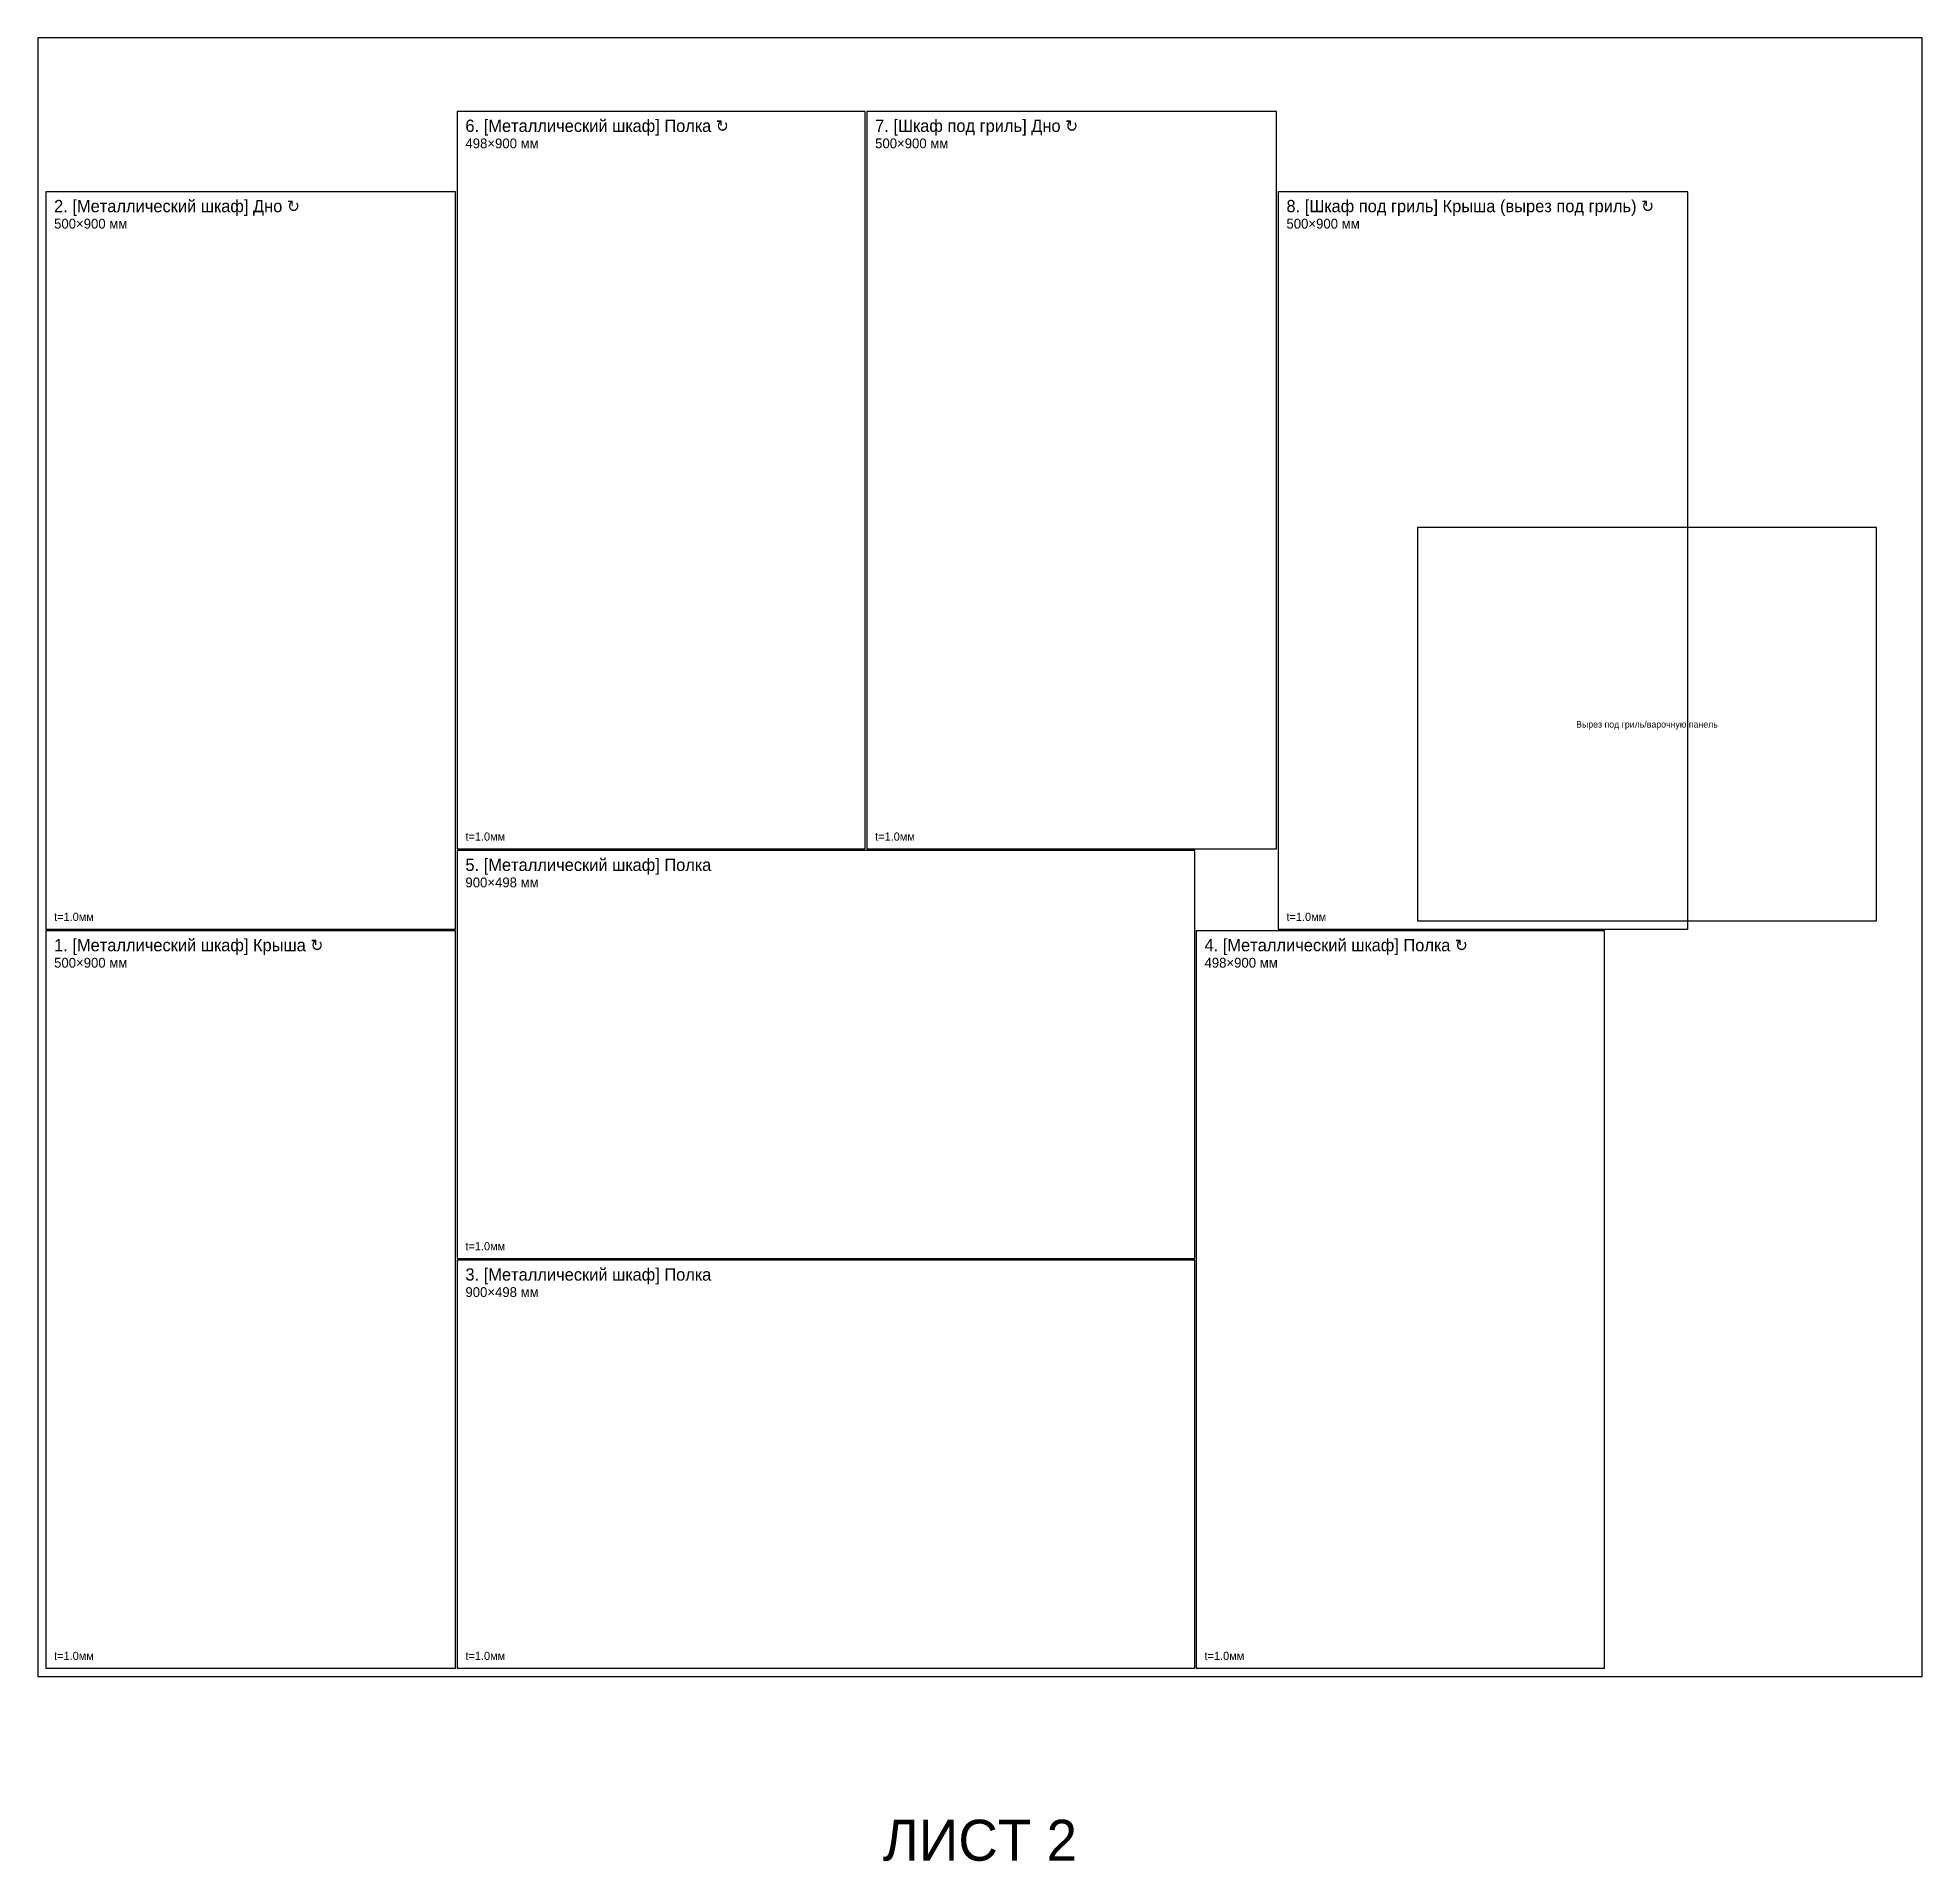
# Model space of a CAD drawing. Header units: metres. Extents: x 0 to 2300, y 0 to 9026.
# Drawn here: x 0 to 2300, y 4374 to 6600 of the extents above; entities that cross this region are included whole.
import ezdxf
from ezdxf.enums import TextEntityAlignment as Align

# ---------------------------------------------------------------- set-up
doc = ezdxf.new("R2010")
doc.units = ezdxf.units.M
for name, color, linetype in [('CUT', 5, 'Continuous'), ('CUTOUT', 6, 'Continuous'), ('SHEET', 1, 'Continuous'), ('TEXT', 7, 'Continuous')]:
    doc.layers.add(name, color=color, linetype=linetype)

msp = doc.modelspace()

# ---------------------------------------------------------------- texts
at = {"layer": 'TEXT', "color": 7}
for s, p in [('6. [Металлический шкаф] Полка ↻', (522, 6485)), ('7. [Шкаф под гриль] Дно ↻', (1022, 6485)), ('2. [Металлический шкаф] Дно ↻', (20, 6387)), ('8. [Шкаф под гриль] Крыша (вырез под гриль) ↻', (1524, 6387)), ('5. [Металлический шкаф] Полка', (522, 5583)), ('1. [Металлический шкаф] Крыша ↻', (20, 5485)), ('4. [Металлический шкаф] Полка ↻', (1424, 5485)), ('3. [Металлический шкаф] Полка', (522, 5083))]:
    msp.add_text(s, height=15, dxfattribs=at).set_placement(p)
at = {"layer": 'TEXT', "color": 3}
for s, p in [('498×900 мм', (522, 6465)), ('500×900 мм', (1022, 6465)), ('500×900 мм', (20, 6367)), ('500×900 мм', (1524, 6367)), ('900×498 мм', (522, 5563)), ('500×900 мм', (20, 5465)), ('498×900 мм', (1424, 5465)), ('900×498 мм', (522, 5063))]:
    msp.add_text(s, height=12, dxfattribs=at).set_placement(p)
at = {"layer": 'TEXT', "color": 6}
msp.add_text('Вырез под гриль/варочную панель', height=8, dxfattribs=at).set_placement((1964, 5762), align=Align.MIDDLE_CENTER)
at = {"layer": 'TEXT', "color": 8}
for p in [(522, 5620), (1022, 5620), (20, 5522), (1524, 5522), (522, 5120), (20, 4620), (522, 4620), (1424, 4620)]:
    msp.add_text('t=1.0мм', height=10, dxfattribs=at).set_placement(p)
at = {"layer": 'TEXT', "color": 7}
msp.add_text('ЛИСТ 2', height=50, dxfattribs=at).set_placement((1150, 4400), align=Align.MIDDLE_CENTER)

# ---------------------------------------------------------------- linework, layer by layer
at = {"layer": 'CUT', "color": 5}
for points in [[(512, 5610), (1010, 5610), (1010, 6510), (512, 6510), (512, 5610)], [(1012, 5610), (1512, 5610), (1512, 6510), (1012, 6510), (1012, 5610)], [(10, 5512), (510, 5512), (510, 6412), (10, 6412), (10, 5512)], [(1514, 5512), (2014, 5512), (2014, 6412), (1514, 6412), (1514, 5512)], [(512, 5110), (1412, 5110), (1412, 5608), (512, 5608), (512, 5110)], [(10, 4610), (510, 4610), (510, 5510), (10, 5510), (10, 4610)], [(1414, 4610), (1912, 4610), (1912, 5510), (1414, 5510), (1414, 4610)], [(512, 4610), (1412, 4610), (1412, 5108), (512, 5108), (512, 4610)]]:
    msp.add_lwpolyline(points, dxfattribs=at)
at = {"layer": 'CUTOUT', "color": 6}
msp.add_lwpolyline([(1684, 5522), (2244, 5522), (2244, 6002), (1684, 6002), (1684, 5522)], dxfattribs=at)
at = {"layer": 'SHEET', "color": 1}
msp.add_lwpolyline([(0, 4600), (2300, 4600), (2300, 6600), (0, 6600), (0, 4600)], dxfattribs=at)

msp.set_redraw_order([(e.dxf.handle, doc.entitydb.next_handle()) for e in msp.query("TEXT MTEXT ATTDEF DIMENSION ARC_DIMENSION")])  # texts and dimensions are drawn at this point

doc.saveas('drawing.dxf')
